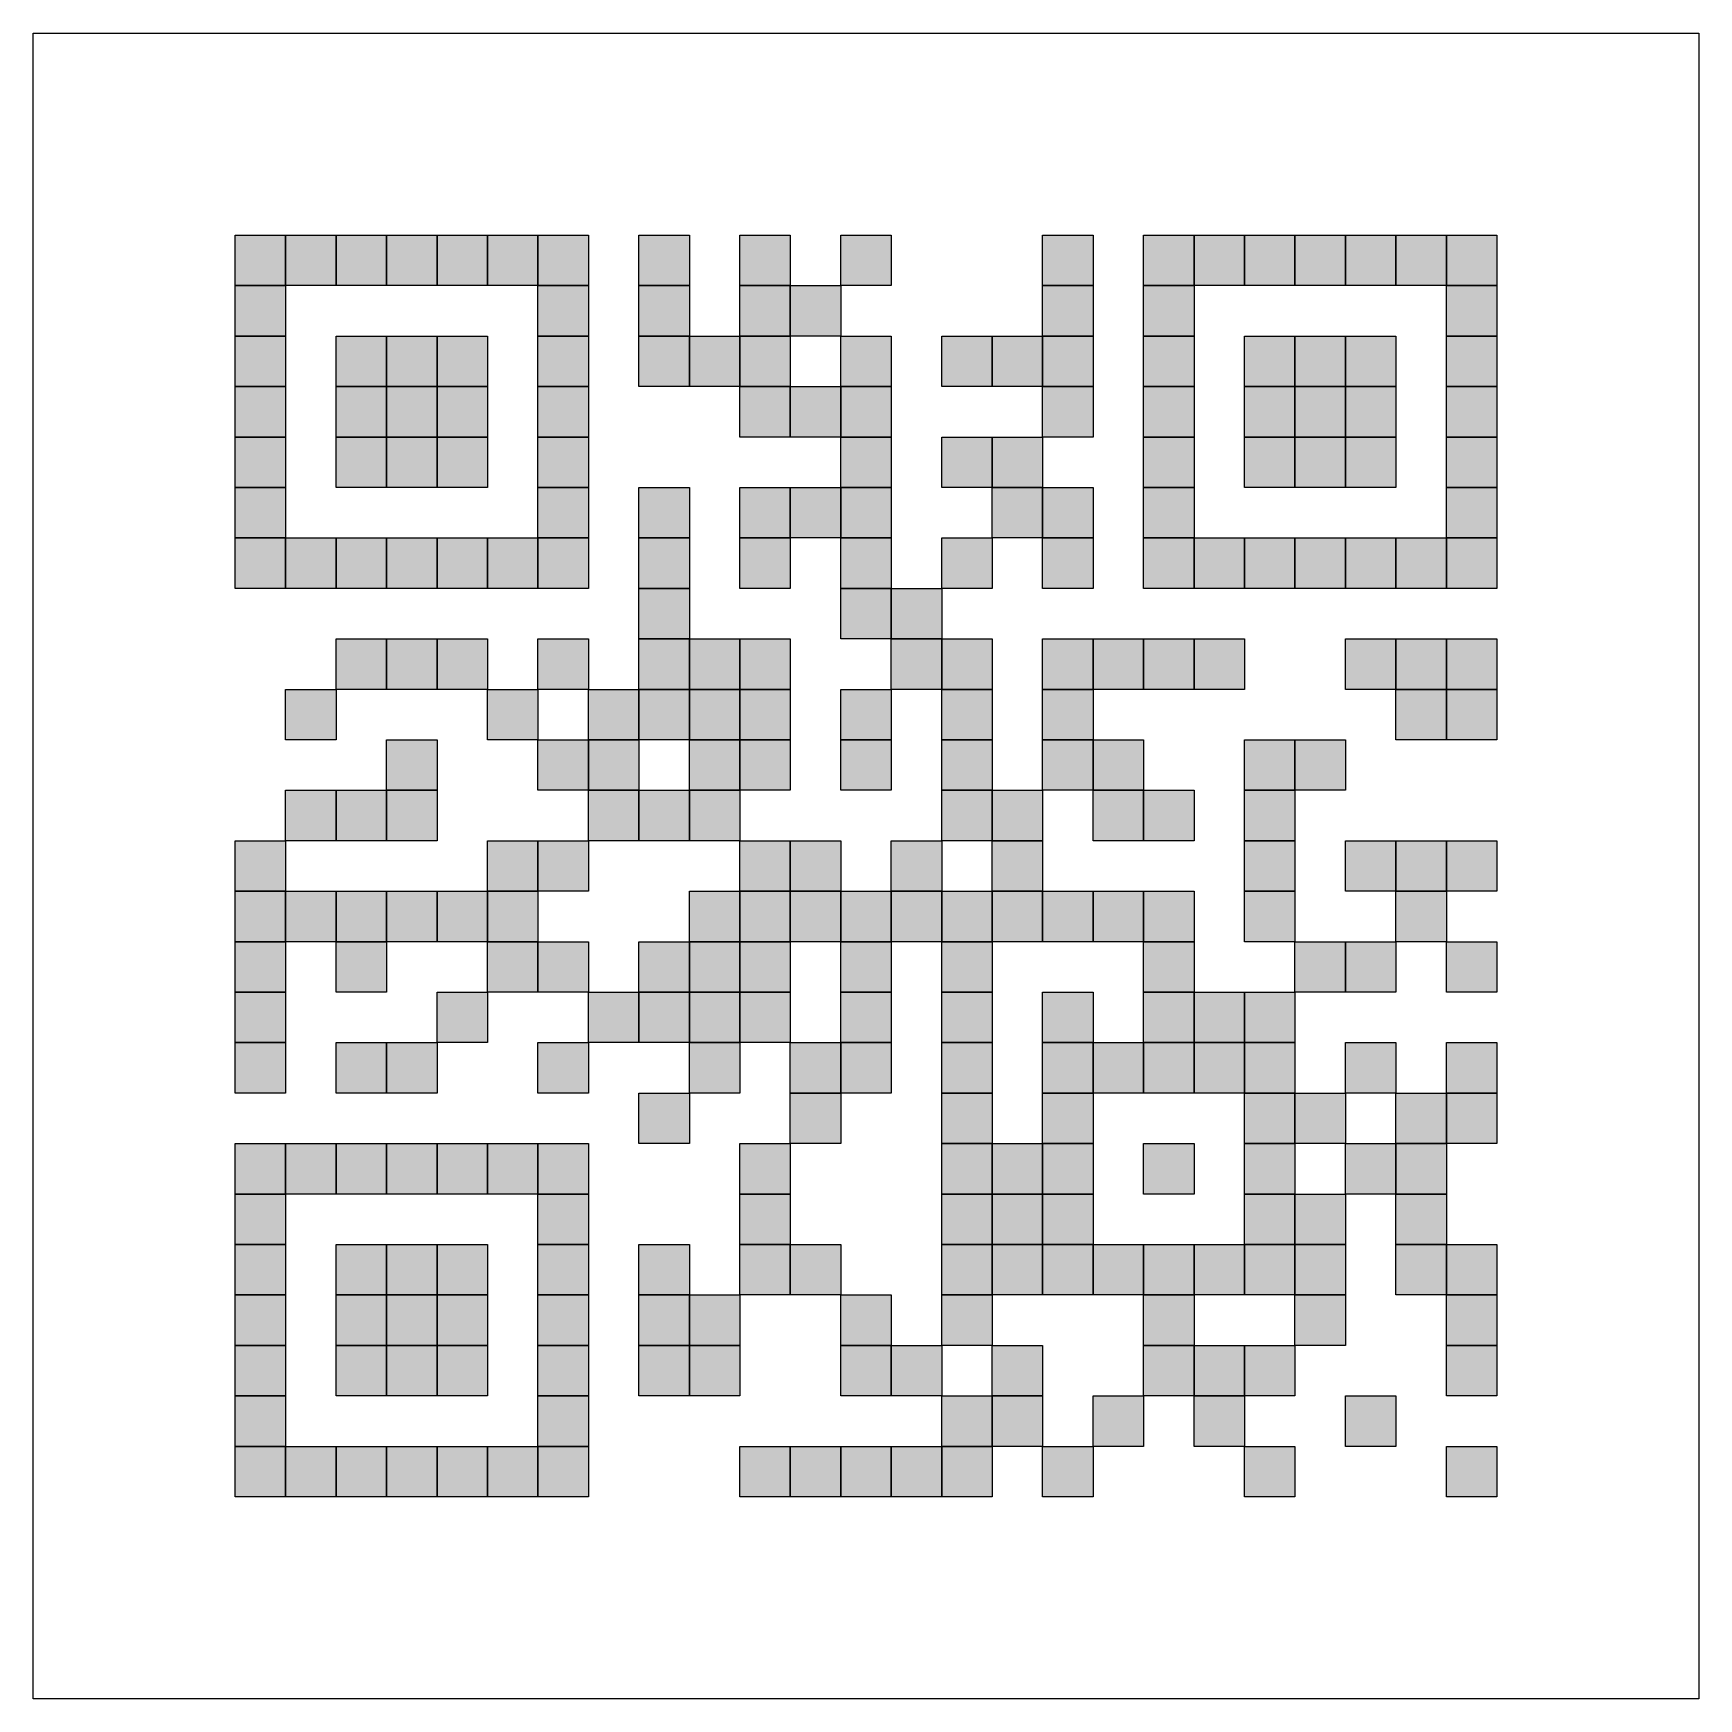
# Model space of a CAD drawing. Extents: x 0 to 26, y 489.7 to 515.7.
import ezdxf

# ---------------------------------------------------------------- set-up
doc = ezdxf.new("R2010")
doc.units = 0
doc.layers.get('0').update_dxf_attribs({"linetype": 'CONTINUOUS'})

msp = doc.modelspace()

# ---------------------------------------------------------------- hatches: boundary and pattern name
at = {"linetype": 'Continuous'}
h = msp.add_hatch(color=256, dxfattribs=at)
h.dxf.hatch_style = 1
h.paths.add_polyline_path([(22.060607, 493.639683), (22.848486, 493.639683), (22.848486, 492.851804), (22.060607, 492.851804)])
h.paths.add_polyline_path([(18.909092, 493.639683), (19.696971, 493.639683), (19.696971, 492.851804), (18.909092, 492.851804)])
h.paths.add_polyline_path([(15.757576, 493.639683), (16.545455, 493.639683), (16.545455, 492.851804), (15.757576, 492.851804)])
h.paths.add_polyline_path([(14.181819, 493.639683), (14.969698, 493.639683), (14.969698, 492.851804), (14.181819, 492.851804)])
h.paths.add_polyline_path([(13.39394, 493.639683), (14.181819, 493.639683), (14.181819, 492.851804), (13.39394, 492.851804)])
h.paths.add_polyline_path([(12.606061, 493.639683), (13.39394, 493.639683), (13.39394, 492.851804), (12.606061, 492.851804)])
h.paths.add_polyline_path([(11.818182, 493.639683), (12.606061, 493.639683), (12.606061, 492.851804), (11.818182, 492.851804)])
h.paths.add_polyline_path([(11.030304, 493.639683), (11.818182, 493.639683), (11.818182, 492.851804), (11.030304, 492.851804)])
h.paths.add_polyline_path([(7.878788, 493.639683), (8.666667, 493.639683), (8.666667, 492.851804), (7.878788, 492.851804)])
h.paths.add_polyline_path([(7.090909, 493.639683), (7.878788, 493.639683), (7.878788, 492.851804), (7.090909, 492.851804)])
h.paths.add_polyline_path([(6.303031, 493.639683), (7.090909, 493.639683), (7.090909, 492.851804), (6.303031, 492.851804)])
h.paths.add_polyline_path([(5.515152, 493.639683), (6.303031, 493.639683), (6.303031, 492.851804), (5.515152, 492.851804)])
h.paths.add_polyline_path([(4.727273, 493.639683), (5.515152, 493.639683), (5.515152, 492.851804), (4.727273, 492.851804)])
h.paths.add_polyline_path([(3.939394, 493.639683), (4.727273, 493.639683), (4.727273, 492.851804), (3.939394, 492.851804)])
h.paths.add_polyline_path([(3.151515, 493.639683), (3.939394, 493.639683), (3.939394, 492.851804), (3.151515, 492.851804)])
h.paths.add_polyline_path([(20.484849, 494.427562), (21.272728, 494.427562), (21.272728, 493.639683), (20.484849, 493.639683)])
h.paths.add_polyline_path([(18.121213, 494.427562), (18.909092, 494.427562), (18.909092, 493.639683), (18.121213, 493.639683)])
h.paths.add_polyline_path([(16.545455, 494.427562), (17.333334, 494.427562), (17.333334, 493.639683), (16.545455, 493.639683)])
h.paths.add_polyline_path([(14.969698, 494.427562), (15.757576, 494.427562), (15.757576, 493.639683), (14.969698, 493.639683)])
h.paths.add_polyline_path([(14.181819, 494.427562), (14.969698, 494.427562), (14.969698, 493.639683), (14.181819, 493.639683)])
h.paths.add_polyline_path([(7.878788, 494.427562), (8.666667, 494.427562), (8.666667, 493.639683), (7.878788, 493.639683)])
h.paths.add_polyline_path([(3.151515, 494.427562), (3.939394, 494.427562), (3.939394, 493.639683), (3.151515, 493.639683)])
h.paths.add_polyline_path([(22.060607, 495.215441), (22.848486, 495.215441), (22.848486, 494.427562), (22.060607, 494.427562)])
h.paths.add_polyline_path([(18.909092, 495.215441), (19.696971, 495.215441), (19.696971, 494.427562), (18.909092, 494.427562)])
h.paths.add_polyline_path([(18.121213, 495.215441), (18.909092, 495.215441), (18.909092, 494.427562), (18.121213, 494.427562)])
h.paths.add_polyline_path([(17.333334, 495.215441), (18.121213, 495.215441), (18.121213, 494.427562), (17.333334, 494.427562)])
h.paths.add_polyline_path([(14.969698, 495.215441), (15.757576, 495.215441), (15.757576, 494.427562), (14.969698, 494.427562)])
h.paths.add_polyline_path([(13.39394, 495.215441), (14.181819, 495.215441), (14.181819, 494.427562), (13.39394, 494.427562)])
h.paths.add_polyline_path([(12.606061, 495.215441), (13.39394, 495.215441), (13.39394, 494.427562), (12.606061, 494.427562)])
h.paths.add_polyline_path([(10.242425, 495.215441), (11.030304, 495.215441), (11.030304, 494.427562), (10.242425, 494.427562)])
h.paths.add_polyline_path([(9.454546, 495.215441), (10.242425, 495.215441), (10.242425, 494.427562), (9.454546, 494.427562)])
h.paths.add_polyline_path([(7.878788, 495.215441), (8.666667, 495.215441), (8.666667, 494.427562), (7.878788, 494.427562)])
h.paths.add_polyline_path([(6.303031, 495.215441), (7.090909, 495.215441), (7.090909, 494.427562), (6.303031, 494.427562)])
h.paths.add_polyline_path([(5.515152, 495.215441), (6.303031, 495.215441), (6.303031, 494.427562), (5.515152, 494.427562)])
h.paths.add_polyline_path([(4.727273, 495.215441), (5.515152, 495.215441), (5.515152, 494.427562), (4.727273, 494.427562)])
h.paths.add_polyline_path([(3.151515, 495.215441), (3.939394, 495.215441), (3.939394, 494.427562), (3.151515, 494.427562)])
h.paths.add_polyline_path([(22.060607, 496.00332), (22.848486, 496.00332), (22.848486, 495.215441), (22.060607, 495.215441)])
h.paths.add_polyline_path([(19.696971, 496.00332), (20.484849, 496.00332), (20.484849, 495.215441), (19.696971, 495.215441)])
h.paths.add_polyline_path([(17.333334, 496.00332), (18.121213, 496.00332), (18.121213, 495.215441), (17.333334, 495.215441)])
h.paths.add_polyline_path([(14.181819, 496.00332), (14.969698, 496.00332), (14.969698, 495.215441), (14.181819, 495.215441)])
h.paths.add_polyline_path([(12.606061, 496.00332), (13.39394, 496.00332), (13.39394, 495.215441), (12.606061, 495.215441)])
h.paths.add_polyline_path([(10.242425, 496.00332), (11.030304, 496.00332), (11.030304, 495.215441), (10.242425, 495.215441)])
h.paths.add_polyline_path([(9.454546, 496.00332), (10.242425, 496.00332), (10.242425, 495.215441), (9.454546, 495.215441)])
h.paths.add_polyline_path([(7.878788, 496.00332), (8.666667, 496.00332), (8.666667, 495.215441), (7.878788, 495.215441)])
h.paths.add_polyline_path([(6.303031, 496.00332), (7.090909, 496.00332), (7.090909, 495.215441), (6.303031, 495.215441)])
h.paths.add_polyline_path([(5.515152, 496.00332), (6.303031, 496.00332), (6.303031, 495.215441), (5.515152, 495.215441)])
h.paths.add_polyline_path([(4.727273, 496.00332), (5.515152, 496.00332), (5.515152, 495.215441), (4.727273, 495.215441)])
h.paths.add_polyline_path([(3.151515, 496.00332), (3.939394, 496.00332), (3.939394, 495.215441), (3.151515, 495.215441)])
h.paths.add_polyline_path([(22.060607, 496.791199), (22.848486, 496.791199), (22.848486, 496.00332), (22.060607, 496.00332)])
h.paths.add_polyline_path([(21.272728, 496.791199), (22.060607, 496.791199), (22.060607, 496.00332), (21.272728, 496.00332)])
h.paths.add_polyline_path([(19.696971, 496.791199), (20.484849, 496.791199), (20.484849, 496.00332), (19.696971, 496.00332)])
h.paths.add_polyline_path([(18.909092, 496.791199), (19.696971, 496.791199), (19.696971, 496.00332), (18.909092, 496.00332)])
h.paths.add_polyline_path([(18.121213, 496.791199), (18.909092, 496.791199), (18.909092, 496.00332), (18.121213, 496.00332)])
h.paths.add_polyline_path([(17.333334, 496.791199), (18.121213, 496.791199), (18.121213, 496.00332), (17.333334, 496.00332)])
h.paths.add_polyline_path([(16.545455, 496.791199), (17.333334, 496.791199), (17.333334, 496.00332), (16.545455, 496.00332)])
h.paths.add_polyline_path([(15.757576, 496.791199), (16.545455, 496.791199), (16.545455, 496.00332), (15.757576, 496.00332)])
h.paths.add_polyline_path([(14.969698, 496.791199), (15.757576, 496.791199), (15.757576, 496.00332), (14.969698, 496.00332)])
h.paths.add_polyline_path([(14.181819, 496.791199), (14.969698, 496.791199), (14.969698, 496.00332), (14.181819, 496.00332)])
h.paths.add_polyline_path([(11.818182, 496.791199), (12.606061, 496.791199), (12.606061, 496.00332), (11.818182, 496.00332)])
h.paths.add_polyline_path([(11.030304, 496.791199), (11.818182, 496.791199), (11.818182, 496.00332), (11.030304, 496.00332)])
h.paths.add_polyline_path([(9.454546, 496.791199), (10.242425, 496.791199), (10.242425, 496.00332), (9.454546, 496.00332)])
h.paths.add_polyline_path([(7.878788, 496.791199), (8.666667, 496.791199), (8.666667, 496.00332), (7.878788, 496.00332)])
h.paths.add_polyline_path([(6.303031, 496.791199), (7.090909, 496.791199), (7.090909, 496.00332), (6.303031, 496.00332)])
h.paths.add_polyline_path([(5.515152, 496.791199), (6.303031, 496.791199), (6.303031, 496.00332), (5.515152, 496.00332)])
h.paths.add_polyline_path([(4.727273, 496.791199), (5.515152, 496.791199), (5.515152, 496.00332), (4.727273, 496.00332)])
h.paths.add_polyline_path([(3.151515, 496.791199), (3.939394, 496.791199), (3.939394, 496.00332), (3.151515, 496.00332)])
h.paths.add_polyline_path([(21.272728, 497.579077), (22.060607, 497.579077), (22.060607, 496.791199), (21.272728, 496.791199)])
h.paths.add_polyline_path([(19.696971, 497.579077), (20.484849, 497.579077), (20.484849, 496.791199), (19.696971, 496.791199)])
h.paths.add_polyline_path([(18.909092, 497.579077), (19.696971, 497.579077), (19.696971, 496.791199), (18.909092, 496.791199)])
h.paths.add_polyline_path([(15.757576, 497.579077), (16.545455, 497.579077), (16.545455, 496.791199), (15.757576, 496.791199)])
h.paths.add_polyline_path([(14.969698, 497.579077), (15.757576, 497.579077), (15.757576, 496.791199), (14.969698, 496.791199)])
h.paths.add_polyline_path([(14.181819, 497.579077), (14.969698, 497.579077), (14.969698, 496.791199), (14.181819, 496.791199)])
h.paths.add_polyline_path([(11.030304, 497.579077), (11.818182, 497.579077), (11.818182, 496.791199), (11.030304, 496.791199)])
h.paths.add_polyline_path([(7.878788, 497.579077), (8.666667, 497.579077), (8.666667, 496.791199), (7.878788, 496.791199)])
h.paths.add_polyline_path([(3.151515, 497.579077), (3.939394, 497.579077), (3.939394, 496.791199), (3.151515, 496.791199)])
h.paths.add_polyline_path([(21.272728, 498.366956), (22.060607, 498.366956), (22.060607, 497.579077), (21.272728, 497.579077)])
h.paths.add_polyline_path([(20.484849, 498.366956), (21.272728, 498.366956), (21.272728, 497.579077), (20.484849, 497.579077)])
h.paths.add_polyline_path([(18.909092, 498.366956), (19.696971, 498.366956), (19.696971, 497.579077), (18.909092, 497.579077)])
h.paths.add_polyline_path([(17.333334, 498.366956), (18.121213, 498.366956), (18.121213, 497.579077), (17.333334, 497.579077)])
h.paths.add_polyline_path([(15.757576, 498.366956), (16.545455, 498.366956), (16.545455, 497.579077), (15.757576, 497.579077)])
h.paths.add_polyline_path([(14.969698, 498.366956), (15.757576, 498.366956), (15.757576, 497.579077), (14.969698, 497.579077)])
h.paths.add_polyline_path([(14.181819, 498.366956), (14.969698, 498.366956), (14.969698, 497.579077), (14.181819, 497.579077)])
h.paths.add_polyline_path([(11.030304, 498.366956), (11.818182, 498.366956), (11.818182, 497.579077), (11.030304, 497.579077)])
h.paths.add_polyline_path([(7.878788, 498.366956), (8.666667, 498.366956), (8.666667, 497.579077), (7.878788, 497.579077)])
h.paths.add_polyline_path([(7.090909, 498.366956), (7.878788, 498.366956), (7.878788, 497.579077), (7.090909, 497.579077)])
h.paths.add_polyline_path([(6.303031, 498.366956), (7.090909, 498.366956), (7.090909, 497.579077), (6.303031, 497.579077)])
h.paths.add_polyline_path([(5.515152, 498.366956), (6.303031, 498.366956), (6.303031, 497.579077), (5.515152, 497.579077)])
h.paths.add_polyline_path([(4.727273, 498.366956), (5.515152, 498.366956), (5.515152, 497.579077), (4.727273, 497.579077)])
h.paths.add_polyline_path([(3.939394, 498.366956), (4.727273, 498.366956), (4.727273, 497.579077), (3.939394, 497.579077)])
h.paths.add_polyline_path([(3.151515, 498.366956), (3.939394, 498.366956), (3.939394, 497.579077), (3.151515, 497.579077)])
h.paths.add_polyline_path([(22.060607, 499.154835), (22.848486, 499.154835), (22.848486, 498.366956), (22.060607, 498.366956)])
h.paths.add_polyline_path([(21.272728, 499.154835), (22.060607, 499.154835), (22.060607, 498.366956), (21.272728, 498.366956)])
h.paths.add_polyline_path([(19.696971, 499.154835), (20.484849, 499.154835), (20.484849, 498.366956), (19.696971, 498.366956)])
h.paths.add_polyline_path([(18.909092, 499.154835), (19.696971, 499.154835), (19.696971, 498.366956), (18.909092, 498.366956)])
h.paths.add_polyline_path([(15.757576, 499.154835), (16.545455, 499.154835), (16.545455, 498.366956), (15.757576, 498.366956)])
h.paths.add_polyline_path([(14.181819, 499.154835), (14.969698, 499.154835), (14.969698, 498.366956), (14.181819, 498.366956)])
h.paths.add_polyline_path([(11.818182, 499.154835), (12.606061, 499.154835), (12.606061, 498.366956), (11.818182, 498.366956)])
h.paths.add_polyline_path([(9.454546, 499.154835), (10.242425, 499.154835), (10.242425, 498.366956), (9.454546, 498.366956)])
h.paths.add_polyline_path([(22.060607, 499.942714), (22.848486, 499.942714), (22.848486, 499.154835), (22.060607, 499.154835)])
h.paths.add_polyline_path([(20.484849, 499.942714), (21.272728, 499.942714), (21.272728, 499.154835), (20.484849, 499.154835)])
h.paths.add_polyline_path([(18.909092, 499.942714), (19.696971, 499.942714), (19.696971, 499.154835), (18.909092, 499.154835)])
h.paths.add_polyline_path([(18.121213, 499.942714), (18.909092, 499.942714), (18.909092, 499.154835), (18.121213, 499.154835)])
h.paths.add_polyline_path([(17.333334, 499.942714), (18.121213, 499.942714), (18.121213, 499.154835), (17.333334, 499.154835)])
h.paths.add_polyline_path([(16.545455, 499.942714), (17.333334, 499.942714), (17.333334, 499.154835), (16.545455, 499.154835)])
h.paths.add_polyline_path([(15.757576, 499.942714), (16.545455, 499.942714), (16.545455, 499.154835), (15.757576, 499.154835)])
h.paths.add_polyline_path([(14.181819, 499.942714), (14.969698, 499.942714), (14.969698, 499.154835), (14.181819, 499.154835)])
h.paths.add_polyline_path([(12.606061, 499.942714), (13.39394, 499.942714), (13.39394, 499.154835), (12.606061, 499.154835)])
h.paths.add_polyline_path([(11.818182, 499.942714), (12.606061, 499.942714), (12.606061, 499.154835), (11.818182, 499.154835)])
h.paths.add_polyline_path([(10.242425, 499.942714), (11.030304, 499.942714), (11.030304, 499.154835), (10.242425, 499.154835)])
h.paths.add_polyline_path([(7.878788, 499.942714), (8.666667, 499.942714), (8.666667, 499.154835), (7.878788, 499.154835)])
h.paths.add_polyline_path([(5.515152, 499.942714), (6.303031, 499.942714), (6.303031, 499.154835), (5.515152, 499.154835)])
h.paths.add_polyline_path([(4.727273, 499.942714), (5.515152, 499.942714), (5.515152, 499.154835), (4.727273, 499.154835)])
h.paths.add_polyline_path([(3.151515, 499.942714), (3.939394, 499.942714), (3.939394, 499.154835), (3.151515, 499.154835)])
h.paths.add_polyline_path([(18.909092, 500.730593), (19.696971, 500.730593), (19.696971, 499.942714), (18.909092, 499.942714)])
h.paths.add_polyline_path([(18.121213, 500.730593), (18.909092, 500.730593), (18.909092, 499.942714), (18.121213, 499.942714)])
h.paths.add_polyline_path([(17.333334, 500.730593), (18.121213, 500.730593), (18.121213, 499.942714), (17.333334, 499.942714)])
h.paths.add_polyline_path([(15.757576, 500.730593), (16.545455, 500.730593), (16.545455, 499.942714), (15.757576, 499.942714)])
h.paths.add_polyline_path([(14.181819, 500.730593), (14.969698, 500.730593), (14.969698, 499.942714), (14.181819, 499.942714)])
h.paths.add_polyline_path([(12.606061, 500.730593), (13.39394, 500.730593), (13.39394, 499.942714), (12.606061, 499.942714)])
h.paths.add_polyline_path([(11.030304, 500.730593), (11.818182, 500.730593), (11.818182, 499.942714), (11.030304, 499.942714)])
h.paths.add_polyline_path([(10.242425, 500.730593), (11.030304, 500.730593), (11.030304, 499.942714), (10.242425, 499.942714)])
h.paths.add_polyline_path([(9.454546, 500.730593), (10.242425, 500.730593), (10.242425, 499.942714), (9.454546, 499.942714)])
h.paths.add_polyline_path([(8.666667, 500.730593), (9.454546, 500.730593), (9.454546, 499.942714), (8.666667, 499.942714)])
h.paths.add_polyline_path([(6.303031, 500.730593), (7.090909, 500.730593), (7.090909, 499.942714), (6.303031, 499.942714)])
h.paths.add_polyline_path([(3.151515, 500.730593), (3.939394, 500.730593), (3.939394, 499.942714), (3.151515, 499.942714)])
h.paths.add_polyline_path([(22.060607, 501.518472), (22.848486, 501.518472), (22.848486, 500.730593), (22.060607, 500.730593)])
h.paths.add_polyline_path([(20.484849, 501.518472), (21.272728, 501.518472), (21.272728, 500.730593), (20.484849, 500.730593)])
h.paths.add_polyline_path([(19.696971, 501.518472), (20.484849, 501.518472), (20.484849, 500.730593), (19.696971, 500.730593)])
h.paths.add_polyline_path([(17.333334, 501.518472), (18.121213, 501.518472), (18.121213, 500.730593), (17.333334, 500.730593)])
h.paths.add_polyline_path([(14.181819, 501.518472), (14.969698, 501.518472), (14.969698, 500.730593), (14.181819, 500.730593)])
h.paths.add_polyline_path([(12.606061, 501.518472), (13.39394, 501.518472), (13.39394, 500.730593), (12.606061, 500.730593)])
h.paths.add_polyline_path([(11.030304, 501.518472), (11.818182, 501.518472), (11.818182, 500.730593), (11.030304, 500.730593)])
h.paths.add_polyline_path([(10.242425, 501.518472), (11.030304, 501.518472), (11.030304, 500.730593), (10.242425, 500.730593)])
h.paths.add_polyline_path([(9.454546, 501.518472), (10.242425, 501.518472), (10.242425, 500.730593), (9.454546, 500.730593)])
h.paths.add_polyline_path([(7.878788, 501.518472), (8.666667, 501.518472), (8.666667, 500.730593), (7.878788, 500.730593)])
h.paths.add_polyline_path([(7.090909, 501.518472), (7.878788, 501.518472), (7.878788, 500.730593), (7.090909, 500.730593)])
h.paths.add_polyline_path([(4.727273, 501.518472), (5.515152, 501.518472), (5.515152, 500.730593), (4.727273, 500.730593)])
h.paths.add_polyline_path([(3.151515, 501.518472), (3.939394, 501.518472), (3.939394, 500.730593), (3.151515, 500.730593)])
h.paths.add_polyline_path([(21.272728, 502.30635), (22.060607, 502.30635), (22.060607, 501.518472), (21.272728, 501.518472)])
h.paths.add_polyline_path([(18.909092, 502.30635), (19.696971, 502.30635), (19.696971, 501.518472), (18.909092, 501.518472)])
h.paths.add_polyline_path([(17.333334, 502.30635), (18.121213, 502.30635), (18.121213, 501.518472), (17.333334, 501.518472)])
h.paths.add_polyline_path([(16.545455, 502.30635), (17.333334, 502.30635), (17.333334, 501.518472), (16.545455, 501.518472)])
h.paths.add_polyline_path([(15.757576, 502.30635), (16.545455, 502.30635), (16.545455, 501.518472), (15.757576, 501.518472)])
h.paths.add_polyline_path([(14.969698, 502.30635), (15.757576, 502.30635), (15.757576, 501.518472), (14.969698, 501.518472)])
h.paths.add_polyline_path([(14.181819, 502.30635), (14.969698, 502.30635), (14.969698, 501.518472), (14.181819, 501.518472)])
h.paths.add_polyline_path([(13.39394, 502.30635), (14.181819, 502.30635), (14.181819, 501.518472), (13.39394, 501.518472)])
h.paths.add_polyline_path([(12.606061, 502.30635), (13.39394, 502.30635), (13.39394, 501.518472), (12.606061, 501.518472)])
h.paths.add_polyline_path([(11.818182, 502.30635), (12.606061, 502.30635), (12.606061, 501.518472), (11.818182, 501.518472)])
h.paths.add_polyline_path([(11.030304, 502.30635), (11.818182, 502.30635), (11.818182, 501.518472), (11.030304, 501.518472)])
h.paths.add_polyline_path([(10.242425, 502.30635), (11.030304, 502.30635), (11.030304, 501.518472), (10.242425, 501.518472)])
h.paths.add_polyline_path([(7.090909, 502.30635), (7.878788, 502.30635), (7.878788, 501.518472), (7.090909, 501.518472)])
h.paths.add_polyline_path([(6.303031, 502.30635), (7.090909, 502.30635), (7.090909, 501.518472), (6.303031, 501.518472)])
h.paths.add_polyline_path([(5.515152, 502.30635), (6.303031, 502.30635), (6.303031, 501.518472), (5.515152, 501.518472)])
h.paths.add_polyline_path([(4.727273, 502.30635), (5.515152, 502.30635), (5.515152, 501.518472), (4.727273, 501.518472)])
h.paths.add_polyline_path([(3.939394, 502.30635), (4.727273, 502.30635), (4.727273, 501.518472), (3.939394, 501.518472)])
h.paths.add_polyline_path([(3.151515, 502.30635), (3.939394, 502.30635), (3.939394, 501.518472), (3.151515, 501.518472)])
h.paths.add_polyline_path([(22.060607, 503.094229), (22.848486, 503.094229), (22.848486, 502.30635), (22.060607, 502.30635)])
h.paths.add_polyline_path([(21.272728, 503.094229), (22.060607, 503.094229), (22.060607, 502.30635), (21.272728, 502.30635)])
h.paths.add_polyline_path([(20.484849, 503.094229), (21.272728, 503.094229), (21.272728, 502.30635), (20.484849, 502.30635)])
h.paths.add_polyline_path([(18.909092, 503.094229), (19.696971, 503.094229), (19.696971, 502.30635), (18.909092, 502.30635)])
h.paths.add_polyline_path([(14.969698, 503.094229), (15.757576, 503.094229), (15.757576, 502.30635), (14.969698, 502.30635)])
h.paths.add_polyline_path([(13.39394, 503.094229), (14.181819, 503.094229), (14.181819, 502.30635), (13.39394, 502.30635)])
h.paths.add_polyline_path([(11.818182, 503.094229), (12.606061, 503.094229), (12.606061, 502.30635), (11.818182, 502.30635)])
h.paths.add_polyline_path([(11.030304, 503.094229), (11.818182, 503.094229), (11.818182, 502.30635), (11.030304, 502.30635)])
h.paths.add_polyline_path([(7.878788, 503.094229), (8.666667, 503.094229), (8.666667, 502.30635), (7.878788, 502.30635)])
h.paths.add_polyline_path([(7.090909, 503.094229), (7.878788, 503.094229), (7.878788, 502.30635), (7.090909, 502.30635)])
h.paths.add_polyline_path([(3.151515, 503.094229), (3.939394, 503.094229), (3.939394, 502.30635), (3.151515, 502.30635)])
h.paths.add_polyline_path([(18.909092, 503.882108), (19.696971, 503.882108), (19.696971, 503.094229), (18.909092, 503.094229)])
h.paths.add_polyline_path([(17.333334, 503.882108), (18.121213, 503.882108), (18.121213, 503.094229), (17.333334, 503.094229)])
h.paths.add_polyline_path([(16.545455, 503.882108), (17.333334, 503.882108), (17.333334, 503.094229), (16.545455, 503.094229)])
h.paths.add_polyline_path([(14.969698, 503.882108), (15.757576, 503.882108), (15.757576, 503.094229), (14.969698, 503.094229)])
h.paths.add_polyline_path([(14.181819, 503.882108), (14.969698, 503.882108), (14.969698, 503.094229), (14.181819, 503.094229)])
h.paths.add_polyline_path([(10.242425, 503.882108), (11.030304, 503.882108), (11.030304, 503.094229), (10.242425, 503.094229)])
h.paths.add_polyline_path([(9.454546, 503.882108), (10.242425, 503.882108), (10.242425, 503.094229), (9.454546, 503.094229)])
h.paths.add_polyline_path([(8.666667, 503.882108), (9.454546, 503.882108), (9.454546, 503.094229), (8.666667, 503.094229)])
h.paths.add_polyline_path([(5.515152, 503.882108), (6.303031, 503.882108), (6.303031, 503.094229), (5.515152, 503.094229)])
h.paths.add_polyline_path([(4.727273, 503.882108), (5.515152, 503.882108), (5.515152, 503.094229), (4.727273, 503.094229)])
h.paths.add_polyline_path([(3.939394, 503.882108), (4.727273, 503.882108), (4.727273, 503.094229), (3.939394, 503.094229)])
h.paths.add_polyline_path([(19.696971, 504.669987), (20.484849, 504.669987), (20.484849, 503.882108), (19.696971, 503.882108)])
h.paths.add_polyline_path([(18.909092, 504.669987), (19.696971, 504.669987), (19.696971, 503.882108), (18.909092, 503.882108)])
h.paths.add_polyline_path([(16.545455, 504.669987), (17.333334, 504.669987), (17.333334, 503.882108), (16.545455, 503.882108)])
h.paths.add_polyline_path([(15.757576, 504.669987), (16.545455, 504.669987), (16.545455, 503.882108), (15.757576, 503.882108)])
h.paths.add_polyline_path([(14.181819, 504.669987), (14.969698, 504.669987), (14.969698, 503.882108), (14.181819, 503.882108)])
h.paths.add_polyline_path([(12.606061, 504.669987), (13.39394, 504.669987), (13.39394, 503.882108), (12.606061, 503.882108)])
h.paths.add_polyline_path([(11.030304, 504.669987), (11.818182, 504.669987), (11.818182, 503.882108), (11.030304, 503.882108)])
h.paths.add_polyline_path([(10.242425, 504.669987), (11.030304, 504.669987), (11.030304, 503.882108), (10.242425, 503.882108)])
h.paths.add_polyline_path([(8.666667, 504.669987), (9.454546, 504.669987), (9.454546, 503.882108), (8.666667, 503.882108)])
h.paths.add_polyline_path([(7.878788, 504.669987), (8.666667, 504.669987), (8.666667, 503.882108), (7.878788, 503.882108)])
h.paths.add_polyline_path([(5.515152, 504.669987), (6.303031, 504.669987), (6.303031, 503.882108), (5.515152, 503.882108)])
h.paths.add_polyline_path([(22.060607, 505.457866), (22.848486, 505.457866), (22.848486, 504.669987), (22.060607, 504.669987)])
h.paths.add_polyline_path([(21.272728, 505.457866), (22.060607, 505.457866), (22.060607, 504.669987), (21.272728, 504.669987)])
h.paths.add_polyline_path([(15.757576, 505.457866), (16.545455, 505.457866), (16.545455, 504.669987), (15.757576, 504.669987)])
h.paths.add_polyline_path([(14.181819, 505.457866), (14.969698, 505.457866), (14.969698, 504.669987), (14.181819, 504.669987)])
h.paths.add_polyline_path([(12.606061, 505.457866), (13.39394, 505.457866), (13.39394, 504.669987), (12.606061, 504.669987)])
h.paths.add_polyline_path([(11.030304, 505.457866), (11.818182, 505.457866), (11.818182, 504.669987), (11.030304, 504.669987)])
h.paths.add_polyline_path([(10.242425, 505.457866), (11.030304, 505.457866), (11.030304, 504.669987), (10.242425, 504.669987)])
h.paths.add_polyline_path([(9.454546, 505.457866), (10.242425, 505.457866), (10.242425, 504.669987), (9.454546, 504.669987)])
h.paths.add_polyline_path([(8.666667, 505.457866), (9.454546, 505.457866), (9.454546, 504.669987), (8.666667, 504.669987)])
h.paths.add_polyline_path([(7.090909, 505.457866), (7.878788, 505.457866), (7.878788, 504.669987), (7.090909, 504.669987)])
h.paths.add_polyline_path([(3.939394, 505.457866), (4.727273, 505.457866), (4.727273, 504.669987), (3.939394, 504.669987)])
h.paths.add_polyline_path([(22.060607, 506.245744), (22.848486, 506.245744), (22.848486, 505.457866), (22.060607, 505.457866)])
h.paths.add_polyline_path([(21.272728, 506.245744), (22.060607, 506.245744), (22.060607, 505.457866), (21.272728, 505.457866)])
h.paths.add_polyline_path([(20.484849, 506.245744), (21.272728, 506.245744), (21.272728, 505.457866), (20.484849, 505.457866)])
h.paths.add_polyline_path([(18.121213, 506.245744), (18.909092, 506.245744), (18.909092, 505.457866), (18.121213, 505.457866)])
h.paths.add_polyline_path([(17.333334, 506.245744), (18.121213, 506.245744), (18.121213, 505.457866), (17.333334, 505.457866)])
h.paths.add_polyline_path([(16.545455, 506.245744), (17.333334, 506.245744), (17.333334, 505.457866), (16.545455, 505.457866)])
h.paths.add_polyline_path([(15.757576, 506.245744), (16.545455, 506.245744), (16.545455, 505.457866), (15.757576, 505.457866)])
h.paths.add_polyline_path([(14.181819, 506.245744), (14.969698, 506.245744), (14.969698, 505.457866), (14.181819, 505.457866)])
h.paths.add_polyline_path([(13.39394, 506.245744), (14.181819, 506.245744), (14.181819, 505.457866), (13.39394, 505.457866)])
h.paths.add_polyline_path([(11.030304, 506.245744), (11.818182, 506.245744), (11.818182, 505.457866), (11.030304, 505.457866)])
h.paths.add_polyline_path([(10.242425, 506.245744), (11.030304, 506.245744), (11.030304, 505.457866), (10.242425, 505.457866)])
h.paths.add_polyline_path([(9.454546, 506.245744), (10.242425, 506.245744), (10.242425, 505.457866), (9.454546, 505.457866)])
h.paths.add_polyline_path([(7.878788, 506.245744), (8.666667, 506.245744), (8.666667, 505.457866), (7.878788, 505.457866)])
h.paths.add_polyline_path([(6.303031, 506.245744), (7.090909, 506.245744), (7.090909, 505.457866), (6.303031, 505.457866)])
h.paths.add_polyline_path([(5.515152, 506.245744), (6.303031, 506.245744), (6.303031, 505.457866), (5.515152, 505.457866)])
h.paths.add_polyline_path([(4.727273, 506.245744), (5.515152, 506.245744), (5.515152, 505.457866), (4.727273, 505.457866)])
h.paths.add_polyline_path([(13.39394, 507.033623), (14.181819, 507.033623), (14.181819, 506.245744), (13.39394, 506.245744)])
h.paths.add_polyline_path([(12.606061, 507.033623), (13.39394, 507.033623), (13.39394, 506.245744), (12.606061, 506.245744)])
h.paths.add_polyline_path([(9.454546, 507.033623), (10.242425, 507.033623), (10.242425, 506.245744), (9.454546, 506.245744)])
h.paths.add_polyline_path([(22.060607, 507.821502), (22.848486, 507.821502), (22.848486, 507.033623), (22.060607, 507.033623)])
h.paths.add_polyline_path([(21.272728, 507.821502), (22.060607, 507.821502), (22.060607, 507.033623), (21.272728, 507.033623)])
h.paths.add_polyline_path([(20.484849, 507.821502), (21.272728, 507.821502), (21.272728, 507.033623), (20.484849, 507.033623)])
h.paths.add_polyline_path([(19.696971, 507.821502), (20.484849, 507.821502), (20.484849, 507.033623), (19.696971, 507.033623)])
h.paths.add_polyline_path([(18.909092, 507.821502), (19.696971, 507.821502), (19.696971, 507.033623), (18.909092, 507.033623)])
h.paths.add_polyline_path([(18.121213, 507.821502), (18.909092, 507.821502), (18.909092, 507.033623), (18.121213, 507.033623)])
h.paths.add_polyline_path([(17.333334, 507.821502), (18.121213, 507.821502), (18.121213, 507.033623), (17.333334, 507.033623)])
h.paths.add_polyline_path([(15.757576, 507.821502), (16.545455, 507.821502), (16.545455, 507.033623), (15.757576, 507.033623)])
h.paths.add_polyline_path([(14.181819, 507.821502), (14.969698, 507.821502), (14.969698, 507.033623), (14.181819, 507.033623)])
h.paths.add_polyline_path([(12.606061, 507.821502), (13.39394, 507.821502), (13.39394, 507.033623), (12.606061, 507.033623)])
h.paths.add_polyline_path([(11.030304, 507.821502), (11.818182, 507.821502), (11.818182, 507.033623), (11.030304, 507.033623)])
h.paths.add_polyline_path([(9.454546, 507.821502), (10.242425, 507.821502), (10.242425, 507.033623), (9.454546, 507.033623)])
h.paths.add_polyline_path([(7.878788, 507.821502), (8.666667, 507.821502), (8.666667, 507.033623), (7.878788, 507.033623)])
h.paths.add_polyline_path([(7.090909, 507.821502), (7.878788, 507.821502), (7.878788, 507.033623), (7.090909, 507.033623)])
h.paths.add_polyline_path([(6.303031, 507.821502), (7.090909, 507.821502), (7.090909, 507.033623), (6.303031, 507.033623)])
h.paths.add_polyline_path([(5.515152, 507.821502), (6.303031, 507.821502), (6.303031, 507.033623), (5.515152, 507.033623)])
h.paths.add_polyline_path([(4.727273, 507.821502), (5.515152, 507.821502), (5.515152, 507.033623), (4.727273, 507.033623)])
h.paths.add_polyline_path([(3.939394, 507.821502), (4.727273, 507.821502), (4.727273, 507.033623), (3.939394, 507.033623)])
h.paths.add_polyline_path([(3.151515, 507.821502), (3.939394, 507.821502), (3.939394, 507.033623), (3.151515, 507.033623)])
h.paths.add_polyline_path([(22.060607, 508.609381), (22.848486, 508.609381), (22.848486, 507.821502), (22.060607, 507.821502)])
h.paths.add_polyline_path([(17.333334, 508.609381), (18.121213, 508.609381), (18.121213, 507.821502), (17.333334, 507.821502)])
h.paths.add_polyline_path([(15.757576, 508.609381), (16.545455, 508.609381), (16.545455, 507.821502), (15.757576, 507.821502)])
h.paths.add_polyline_path([(14.969698, 508.609381), (15.757576, 508.609381), (15.757576, 507.821502), (14.969698, 507.821502)])
h.paths.add_polyline_path([(12.606061, 508.609381), (13.39394, 508.609381), (13.39394, 507.821502), (12.606061, 507.821502)])
h.paths.add_polyline_path([(11.818182, 508.609381), (12.606061, 508.609381), (12.606061, 507.821502), (11.818182, 507.821502)])
h.paths.add_polyline_path([(11.030304, 508.609381), (11.818182, 508.609381), (11.818182, 507.821502), (11.030304, 507.821502)])
h.paths.add_polyline_path([(9.454546, 508.609381), (10.242425, 508.609381), (10.242425, 507.821502), (9.454546, 507.821502)])
h.paths.add_polyline_path([(7.878788, 508.609381), (8.666667, 508.609381), (8.666667, 507.821502), (7.878788, 507.821502)])
h.paths.add_polyline_path([(3.151515, 508.609381), (3.939394, 508.609381), (3.939394, 507.821502), (3.151515, 507.821502)])
h.paths.add_polyline_path([(22.060607, 509.39726), (22.848486, 509.39726), (22.848486, 508.609381), (22.060607, 508.609381)])
h.paths.add_polyline_path([(20.484849, 509.39726), (21.272728, 509.39726), (21.272728, 508.609381), (20.484849, 508.609381)])
h.paths.add_polyline_path([(19.696971, 509.39726), (20.484849, 509.39726), (20.484849, 508.609381), (19.696971, 508.609381)])
h.paths.add_polyline_path([(18.909092, 509.39726), (19.696971, 509.39726), (19.696971, 508.609381), (18.909092, 508.609381)])
h.paths.add_polyline_path([(17.333334, 509.39726), (18.121213, 509.39726), (18.121213, 508.609381), (17.333334, 508.609381)])
h.paths.add_polyline_path([(14.969698, 509.39726), (15.757576, 509.39726), (15.757576, 508.609381), (14.969698, 508.609381)])
h.paths.add_polyline_path([(14.181819, 509.39726), (14.969698, 509.39726), (14.969698, 508.609381), (14.181819, 508.609381)])
h.paths.add_polyline_path([(12.606061, 509.39726), (13.39394, 509.39726), (13.39394, 508.609381), (12.606061, 508.609381)])
h.paths.add_polyline_path([(7.878788, 509.39726), (8.666667, 509.39726), (8.666667, 508.609381), (7.878788, 508.609381)])
h.paths.add_polyline_path([(6.303031, 509.39726), (7.090909, 509.39726), (7.090909, 508.609381), (6.303031, 508.609381)])
h.paths.add_polyline_path([(5.515152, 509.39726), (6.303031, 509.39726), (6.303031, 508.609381), (5.515152, 508.609381)])
h.paths.add_polyline_path([(4.727273, 509.39726), (5.515152, 509.39726), (5.515152, 508.609381), (4.727273, 508.609381)])
h.paths.add_polyline_path([(3.151515, 509.39726), (3.939394, 509.39726), (3.939394, 508.609381), (3.151515, 508.609381)])
h.paths.add_polyline_path([(22.060607, 510.185139), (22.848486, 510.185139), (22.848486, 509.39726), (22.060607, 509.39726)])
h.paths.add_polyline_path([(20.484849, 510.185139), (21.272728, 510.185139), (21.272728, 509.39726), (20.484849, 509.39726)])
h.paths.add_polyline_path([(19.696971, 510.185139), (20.484849, 510.185139), (20.484849, 509.39726), (19.696971, 509.39726)])
h.paths.add_polyline_path([(18.909092, 510.185139), (19.696971, 510.185139), (19.696971, 509.39726), (18.909092, 509.39726)])
h.paths.add_polyline_path([(17.333334, 510.185139), (18.121213, 510.185139), (18.121213, 509.39726), (17.333334, 509.39726)])
h.paths.add_polyline_path([(15.757576, 510.185139), (16.545455, 510.185139), (16.545455, 509.39726), (15.757576, 509.39726)])
h.paths.add_polyline_path([(12.606061, 510.185139), (13.39394, 510.185139), (13.39394, 509.39726), (12.606061, 509.39726)])
h.paths.add_polyline_path([(11.818182, 510.185139), (12.606061, 510.185139), (12.606061, 509.39726), (11.818182, 509.39726)])
h.paths.add_polyline_path([(11.030304, 510.185139), (11.818182, 510.185139), (11.818182, 509.39726), (11.030304, 509.39726)])
h.paths.add_polyline_path([(7.878788, 510.185139), (8.666667, 510.185139), (8.666667, 509.39726), (7.878788, 509.39726)])
h.paths.add_polyline_path([(6.303031, 510.185139), (7.090909, 510.185139), (7.090909, 509.39726), (6.303031, 509.39726)])
h.paths.add_polyline_path([(5.515152, 510.185139), (6.303031, 510.185139), (6.303031, 509.39726), (5.515152, 509.39726)])
h.paths.add_polyline_path([(4.727273, 510.185139), (5.515152, 510.185139), (5.515152, 509.39726), (4.727273, 509.39726)])
h.paths.add_polyline_path([(3.151515, 510.185139), (3.939394, 510.185139), (3.939394, 509.39726), (3.151515, 509.39726)])
h.paths.add_polyline_path([(22.060607, 510.973017), (22.848486, 510.973017), (22.848486, 510.185139), (22.060607, 510.185139)])
h.paths.add_polyline_path([(20.484849, 510.973017), (21.272728, 510.973017), (21.272728, 510.185139), (20.484849, 510.185139)])
h.paths.add_polyline_path([(19.696971, 510.973017), (20.484849, 510.973017), (20.484849, 510.185139), (19.696971, 510.185139)])
h.paths.add_polyline_path([(18.909092, 510.973017), (19.696971, 510.973017), (19.696971, 510.185139), (18.909092, 510.185139)])
h.paths.add_polyline_path([(17.333334, 510.973017), (18.121213, 510.973017), (18.121213, 510.185139), (17.333334, 510.185139)])
h.paths.add_polyline_path([(15.757576, 510.973017), (16.545455, 510.973017), (16.545455, 510.185139), (15.757576, 510.185139)])
h.paths.add_polyline_path([(14.969698, 510.973017), (15.757576, 510.973017), (15.757576, 510.185139), (14.969698, 510.185139)])
h.paths.add_polyline_path([(14.181819, 510.973017), (14.969698, 510.973017), (14.969698, 510.185139), (14.181819, 510.185139)])
h.paths.add_polyline_path([(12.606061, 510.973017), (13.39394, 510.973017), (13.39394, 510.185139), (12.606061, 510.185139)])
h.paths.add_polyline_path([(11.030304, 510.973017), (11.818182, 510.973017), (11.818182, 510.185139), (11.030304, 510.185139)])
h.paths.add_polyline_path([(10.242425, 510.973017), (11.030304, 510.973017), (11.030304, 510.185139), (10.242425, 510.185139)])
h.paths.add_polyline_path([(9.454546, 510.973017), (10.242425, 510.973017), (10.242425, 510.185139), (9.454546, 510.185139)])
h.paths.add_polyline_path([(7.878788, 510.973017), (8.666667, 510.973017), (8.666667, 510.185139), (7.878788, 510.185139)])
h.paths.add_polyline_path([(6.303031, 510.973017), (7.090909, 510.973017), (7.090909, 510.185139), (6.303031, 510.185139)])
h.paths.add_polyline_path([(5.515152, 510.973017), (6.303031, 510.973017), (6.303031, 510.185139), (5.515152, 510.185139)])
h.paths.add_polyline_path([(4.727273, 510.973017), (5.515152, 510.973017), (5.515152, 510.185139), (4.727273, 510.185139)])
h.paths.add_polyline_path([(3.151515, 510.973017), (3.939394, 510.973017), (3.939394, 510.185139), (3.151515, 510.185139)])
h.paths.add_polyline_path([(22.060607, 511.760896), (22.848486, 511.760896), (22.848486, 510.973017), (22.060607, 510.973017)])
h.paths.add_polyline_path([(17.333334, 511.760896), (18.121213, 511.760896), (18.121213, 510.973017), (17.333334, 510.973017)])
h.paths.add_polyline_path([(15.757576, 511.760896), (16.545455, 511.760896), (16.545455, 510.973017), (15.757576, 510.973017)])
h.paths.add_polyline_path([(11.818182, 511.760896), (12.606061, 511.760896), (12.606061, 510.973017), (11.818182, 510.973017)])
h.paths.add_polyline_path([(11.030304, 511.760896), (11.818182, 511.760896), (11.818182, 510.973017), (11.030304, 510.973017)])
h.paths.add_polyline_path([(9.454546, 511.760896), (10.242425, 511.760896), (10.242425, 510.973017), (9.454546, 510.973017)])
h.paths.add_polyline_path([(7.878788, 511.760896), (8.666667, 511.760896), (8.666667, 510.973017), (7.878788, 510.973017)])
h.paths.add_polyline_path([(3.151515, 511.760896), (3.939394, 511.760896), (3.939394, 510.973017), (3.151515, 510.973017)])
h.paths.add_polyline_path([(22.060607, 512.548775), (22.848486, 512.548775), (22.848486, 511.760896), (22.060607, 511.760896)])
h.paths.add_polyline_path([(21.272728, 512.548775), (22.060607, 512.548775), (22.060607, 511.760896), (21.272728, 511.760896)])
h.paths.add_polyline_path([(20.484849, 512.548775), (21.272728, 512.548775), (21.272728, 511.760896), (20.484849, 511.760896)])
h.paths.add_polyline_path([(19.696971, 512.548775), (20.484849, 512.548775), (20.484849, 511.760896), (19.696971, 511.760896)])
h.paths.add_polyline_path([(18.909092, 512.548775), (19.696971, 512.548775), (19.696971, 511.760896), (18.909092, 511.760896)])
h.paths.add_polyline_path([(18.121213, 512.548775), (18.909092, 512.548775), (18.909092, 511.760896), (18.121213, 511.760896)])
h.paths.add_polyline_path([(17.333334, 512.548775), (18.121213, 512.548775), (18.121213, 511.760896), (17.333334, 511.760896)])
h.paths.add_polyline_path([(15.757576, 512.548775), (16.545455, 512.548775), (16.545455, 511.760896), (15.757576, 511.760896)])
h.paths.add_polyline_path([(12.606061, 512.548775), (13.39394, 512.548775), (13.39394, 511.760896), (12.606061, 511.760896)])
h.paths.add_polyline_path([(11.030304, 512.548775), (11.818182, 512.548775), (11.818182, 511.760896), (11.030304, 511.760896)])
h.paths.add_polyline_path([(9.454546, 512.548775), (10.242425, 512.548775), (10.242425, 511.760896), (9.454546, 511.760896)])
h.paths.add_polyline_path([(7.878788, 512.548775), (8.666667, 512.548775), (8.666667, 511.760896), (7.878788, 511.760896)])
h.paths.add_polyline_path([(7.090909, 512.548775), (7.878788, 512.548775), (7.878788, 511.760896), (7.090909, 511.760896)])
h.paths.add_polyline_path([(6.303031, 512.548775), (7.090909, 512.548775), (7.090909, 511.760896), (6.303031, 511.760896)])
h.paths.add_polyline_path([(5.515152, 512.548775), (6.303031, 512.548775), (6.303031, 511.760896), (5.515152, 511.760896)])
h.paths.add_polyline_path([(4.727273, 512.548775), (5.515152, 512.548775), (5.515152, 511.760896), (4.727273, 511.760896)])
h.paths.add_polyline_path([(3.939394, 512.548775), (4.727273, 512.548775), (4.727273, 511.760896), (3.939394, 511.760896)])
h.paths.add_polyline_path([(3.151515, 512.548775), (3.939394, 512.548775), (3.939394, 511.760896), (3.151515, 511.760896)])

# ---------------------------------------------------------------- linework, layer by layer
at = {"color": 7}
for points in [[(0, 515.70029), (26.000001, 515.70029), (26.000001, 489.700289), (0, 489.700289)], [(3.151515, 512.548775), (3.939394, 512.548775), (3.939394, 511.760896), (3.151515, 511.760896)], [(3.939394, 512.548775), (4.727273, 512.548775), (4.727273, 511.760896), (3.939394, 511.760896)], [(4.727273, 512.548775), (5.515152, 512.548775), (5.515152, 511.760896), (4.727273, 511.760896)], [(5.515152, 512.548775), (6.303031, 512.548775), (6.303031, 511.760896), (5.515152, 511.760896)], [(6.303031, 512.548775), (7.090909, 512.548775), (7.090909, 511.760896), (6.303031, 511.760896)], [(7.090909, 512.548775), (7.878788, 512.548775), (7.878788, 511.760896), (7.090909, 511.760896)], [(7.878788, 512.548775), (8.666667, 512.548775), (8.666667, 511.760896), (7.878788, 511.760896)], [(9.454546, 512.548775), (10.242425, 512.548775), (10.242425, 511.760896), (9.454546, 511.760896)], [(11.030304, 512.548775), (11.818182, 512.548775), (11.818182, 511.760896), (11.030304, 511.760896)], [(12.606061, 512.548775), (13.39394, 512.548775), (13.39394, 511.760896), (12.606061, 511.760896)], [(15.757576, 512.548775), (16.545455, 512.548775), (16.545455, 511.760896), (15.757576, 511.760896)], [(17.333334, 512.548775), (18.121213, 512.548775), (18.121213, 511.760896), (17.333334, 511.760896)], [(18.121213, 512.548775), (18.909092, 512.548775), (18.909092, 511.760896), (18.121213, 511.760896)], [(18.909092, 512.548775), (19.696971, 512.548775), (19.696971, 511.760896), (18.909092, 511.760896)], [(19.696971, 512.548775), (20.484849, 512.548775), (20.484849, 511.760896), (19.696971, 511.760896)], [(20.484849, 512.548775), (21.272728, 512.548775), (21.272728, 511.760896), (20.484849, 511.760896)], [(21.272728, 512.548775), (22.060607, 512.548775), (22.060607, 511.760896), (21.272728, 511.760896)], [(22.060607, 512.548775), (22.848486, 512.548775), (22.848486, 511.760896), (22.060607, 511.760896)], [(3.151515, 511.760896), (3.939394, 511.760896), (3.939394, 510.973017), (3.151515, 510.973017)], [(7.878788, 511.760896), (8.666667, 511.760896), (8.666667, 510.973017), (7.878788, 510.973017)], [(9.454546, 511.760896), (10.242425, 511.760896), (10.242425, 510.973017), (9.454546, 510.973017)], [(11.030304, 511.760896), (11.818182, 511.760896), (11.818182, 510.973017), (11.030304, 510.973017)], [(11.818182, 511.760896), (12.606061, 511.760896), (12.606061, 510.973017), (11.818182, 510.973017)], [(15.757576, 511.760896), (16.545455, 511.760896), (16.545455, 510.973017), (15.757576, 510.973017)], [(17.333334, 511.760896), (18.121213, 511.760896), (18.121213, 510.973017), (17.333334, 510.973017)], [(22.060607, 511.760896), (22.848486, 511.760896), (22.848486, 510.973017), (22.060607, 510.973017)], [(3.151515, 510.973017), (3.939394, 510.973017), (3.939394, 510.185139), (3.151515, 510.185139)], [(4.727273, 510.973017), (5.515152, 510.973017), (5.515152, 510.185139), (4.727273, 510.185139)], [(5.515152, 510.973017), (6.303031, 510.973017), (6.303031, 510.185139), (5.515152, 510.185139)], [(6.303031, 510.973017), (7.090909, 510.973017), (7.090909, 510.185139), (6.303031, 510.185139)], [(7.878788, 510.973017), (8.666667, 510.973017), (8.666667, 510.185139), (7.878788, 510.185139)], [(9.454546, 510.973017), (10.242425, 510.973017), (10.242425, 510.185139), (9.454546, 510.185139)], [(10.242425, 510.973017), (11.030304, 510.973017), (11.030304, 510.185139), (10.242425, 510.185139)], [(11.030304, 510.973017), (11.818182, 510.973017), (11.818182, 510.185139), (11.030304, 510.185139)], [(12.606061, 510.973017), (13.39394, 510.973017), (13.39394, 510.185139), (12.606061, 510.185139)], [(14.181819, 510.973017), (14.969698, 510.973017), (14.969698, 510.185139), (14.181819, 510.185139)], [(14.969698, 510.973017), (15.757576, 510.973017), (15.757576, 510.185139), (14.969698, 510.185139)], [(15.757576, 510.973017), (16.545455, 510.973017), (16.545455, 510.185139), (15.757576, 510.185139)], [(17.333334, 510.973017), (18.121213, 510.973017), (18.121213, 510.185139), (17.333334, 510.185139)], [(18.909092, 510.973017), (19.696971, 510.973017), (19.696971, 510.185139), (18.909092, 510.185139)], [(19.696971, 510.973017), (20.484849, 510.973017), (20.484849, 510.185139), (19.696971, 510.185139)], [(20.484849, 510.973017), (21.272728, 510.973017), (21.272728, 510.185139), (20.484849, 510.185139)], [(22.060607, 510.973017), (22.848486, 510.973017), (22.848486, 510.185139), (22.060607, 510.185139)], [(3.151515, 510.185139), (3.939394, 510.185139), (3.939394, 509.39726), (3.151515, 509.39726)], [(4.727273, 510.185139), (5.515152, 510.185139), (5.515152, 509.39726), (4.727273, 509.39726)], [(5.515152, 510.185139), (6.303031, 510.185139), (6.303031, 509.39726), (5.515152, 509.39726)], [(6.303031, 510.185139), (7.090909, 510.185139), (7.090909, 509.39726), (6.303031, 509.39726)], [(7.878788, 510.185139), (8.666667, 510.185139), (8.666667, 509.39726), (7.878788, 509.39726)], [(11.030304, 510.185139), (11.818182, 510.185139), (11.818182, 509.39726), (11.030304, 509.39726)], [(11.818182, 510.185139), (12.606061, 510.185139), (12.606061, 509.39726), (11.818182, 509.39726)], [(12.606061, 510.185139), (13.39394, 510.185139), (13.39394, 509.39726), (12.606061, 509.39726)], [(15.757576, 510.185139), (16.545455, 510.185139), (16.545455, 509.39726), (15.757576, 509.39726)], [(17.333334, 510.185139), (18.121213, 510.185139), (18.121213, 509.39726), (17.333334, 509.39726)], [(18.909092, 510.185139), (19.696971, 510.185139), (19.696971, 509.39726), (18.909092, 509.39726)], [(19.696971, 510.185139), (20.484849, 510.185139), (20.484849, 509.39726), (19.696971, 509.39726)], [(20.484849, 510.185139), (21.272728, 510.185139), (21.272728, 509.39726), (20.484849, 509.39726)], [(22.060607, 510.185139), (22.848486, 510.185139), (22.848486, 509.39726), (22.060607, 509.39726)], [(3.151515, 509.39726), (3.939394, 509.39726), (3.939394, 508.609381), (3.151515, 508.609381)], [(4.727273, 509.39726), (5.515152, 509.39726), (5.515152, 508.609381), (4.727273, 508.609381)], [(5.515152, 509.39726), (6.303031, 509.39726), (6.303031, 508.609381), (5.515152, 508.609381)], [(6.303031, 509.39726), (7.090909, 509.39726), (7.090909, 508.609381), (6.303031, 508.609381)], [(7.878788, 509.39726), (8.666667, 509.39726), (8.666667, 508.609381), (7.878788, 508.609381)], [(12.606061, 509.39726), (13.39394, 509.39726), (13.39394, 508.609381), (12.606061, 508.609381)], [(14.181819, 509.39726), (14.969698, 509.39726), (14.969698, 508.609381), (14.181819, 508.609381)], [(14.969698, 509.39726), (15.757576, 509.39726), (15.757576, 508.609381), (14.969698, 508.609381)], [(17.333334, 509.39726), (18.121213, 509.39726), (18.121213, 508.609381), (17.333334, 508.609381)], [(18.909092, 509.39726), (19.696971, 509.39726), (19.696971, 508.609381), (18.909092, 508.609381)], [(19.696971, 509.39726), (20.484849, 509.39726), (20.484849, 508.609381), (19.696971, 508.609381)], [(20.484849, 509.39726), (21.272728, 509.39726), (21.272728, 508.609381), (20.484849, 508.609381)], [(22.060607, 509.39726), (22.848486, 509.39726), (22.848486, 508.609381), (22.060607, 508.609381)], [(3.151515, 508.609381), (3.939394, 508.609381), (3.939394, 507.821502), (3.151515, 507.821502)], [(7.878788, 508.609381), (8.666667, 508.609381), (8.666667, 507.821502), (7.878788, 507.821502)], [(9.454546, 508.609381), (10.242425, 508.609381), (10.242425, 507.821502), (9.454546, 507.821502)], [(11.030304, 508.609381), (11.818182, 508.609381), (11.818182, 507.821502), (11.030304, 507.821502)], [(11.818182, 508.609381), (12.606061, 508.609381), (12.606061, 507.821502), (11.818182, 507.821502)], [(12.606061, 508.609381), (13.39394, 508.609381), (13.39394, 507.821502), (12.606061, 507.821502)], [(14.969698, 508.609381), (15.757576, 508.609381), (15.757576, 507.821502), (14.969698, 507.821502)], [(15.757576, 508.609381), (16.545455, 508.609381), (16.545455, 507.821502), (15.757576, 507.821502)], [(17.333334, 508.609381), (18.121213, 508.609381), (18.121213, 507.821502), (17.333334, 507.821502)], [(22.060607, 508.609381), (22.848486, 508.609381), (22.848486, 507.821502), (22.060607, 507.821502)], [(3.151515, 507.821502), (3.939394, 507.821502), (3.939394, 507.033623), (3.151515, 507.033623)], [(3.939394, 507.821502), (4.727273, 507.821502), (4.727273, 507.033623), (3.939394, 507.033623)], [(4.727273, 507.821502), (5.515152, 507.821502), (5.515152, 507.033623), (4.727273, 507.033623)], [(5.515152, 507.821502), (6.303031, 507.821502), (6.303031, 507.033623), (5.515152, 507.033623)], [(6.303031, 507.821502), (7.090909, 507.821502), (7.090909, 507.033623), (6.303031, 507.033623)], [(7.090909, 507.821502), (7.878788, 507.821502), (7.878788, 507.033623), (7.090909, 507.033623)], [(7.878788, 507.821502), (8.666667, 507.821502), (8.666667, 507.033623), (7.878788, 507.033623)], [(9.454546, 507.821502), (10.242425, 507.821502), (10.242425, 507.033623), (9.454546, 507.033623)], [(11.030304, 507.821502), (11.818182, 507.821502), (11.818182, 507.033623), (11.030304, 507.033623)], [(12.606061, 507.821502), (13.39394, 507.821502), (13.39394, 507.033623), (12.606061, 507.033623)], [(14.181819, 507.821502), (14.969698, 507.821502), (14.969698, 507.033623), (14.181819, 507.033623)], [(15.757576, 507.821502), (16.545455, 507.821502), (16.545455, 507.033623), (15.757576, 507.033623)], [(17.333334, 507.821502), (18.121213, 507.821502), (18.121213, 507.033623), (17.333334, 507.033623)], [(18.121213, 507.821502), (18.909092, 507.821502), (18.909092, 507.033623), (18.121213, 507.033623)], [(18.909092, 507.821502), (19.696971, 507.821502), (19.696971, 507.033623), (18.909092, 507.033623)], [(19.696971, 507.821502), (20.484849, 507.821502), (20.484849, 507.033623), (19.696971, 507.033623)], [(20.484849, 507.821502), (21.272728, 507.821502), (21.272728, 507.033623), (20.484849, 507.033623)], [(21.272728, 507.821502), (22.060607, 507.821502), (22.060607, 507.033623), (21.272728, 507.033623)], [(22.060607, 507.821502), (22.848486, 507.821502), (22.848486, 507.033623), (22.060607, 507.033623)], [(9.454546, 507.033623), (10.242425, 507.033623), (10.242425, 506.245744), (9.454546, 506.245744)], [(12.606061, 507.033623), (13.39394, 507.033623), (13.39394, 506.245744), (12.606061, 506.245744)], [(13.39394, 507.033623), (14.181819, 507.033623), (14.181819, 506.245744), (13.39394, 506.245744)], [(4.727273, 506.245744), (5.515152, 506.245744), (5.515152, 505.457866), (4.727273, 505.457866)], [(5.515152, 506.245744), (6.303031, 506.245744), (6.303031, 505.457866), (5.515152, 505.457866)], [(6.303031, 506.245744), (7.090909, 506.245744), (7.090909, 505.457866), (6.303031, 505.457866)], [(7.878788, 506.245744), (8.666667, 506.245744), (8.666667, 505.457866), (7.878788, 505.457866)], [(9.454546, 506.245744), (10.242425, 506.245744), (10.242425, 505.457866), (9.454546, 505.457866)], [(10.242425, 506.245744), (11.030304, 506.245744), (11.030304, 505.457866), (10.242425, 505.457866)], [(11.030304, 506.245744), (11.818182, 506.245744), (11.818182, 505.457866), (11.030304, 505.457866)], [(13.39394, 506.245744), (14.181819, 506.245744), (14.181819, 505.457866), (13.39394, 505.457866)], [(14.181819, 506.245744), (14.969698, 506.245744), (14.969698, 505.457866), (14.181819, 505.457866)], [(15.757576, 506.245744), (16.545455, 506.245744), (16.545455, 505.457866), (15.757576, 505.457866)], [(16.545455, 506.245744), (17.333334, 506.245744), (17.333334, 505.457866), (16.545455, 505.457866)], [(17.333334, 506.245744), (18.121213, 506.245744), (18.121213, 505.457866), (17.333334, 505.457866)], [(18.121213, 506.245744), (18.909092, 506.245744), (18.909092, 505.457866), (18.121213, 505.457866)], [(20.484849, 506.245744), (21.272728, 506.245744), (21.272728, 505.457866), (20.484849, 505.457866)], [(21.272728, 506.245744), (22.060607, 506.245744), (22.060607, 505.457866), (21.272728, 505.457866)], [(22.060607, 506.245744), (22.848486, 506.245744), (22.848486, 505.457866), (22.060607, 505.457866)], [(3.939394, 505.457866), (4.727273, 505.457866), (4.727273, 504.669987), (3.939394, 504.669987)], [(7.090909, 505.457866), (7.878788, 505.457866), (7.878788, 504.669987), (7.090909, 504.669987)], [(8.666667, 505.457866), (9.454546, 505.457866), (9.454546, 504.669987), (8.666667, 504.669987)], [(9.454546, 505.457866), (10.242425, 505.457866), (10.242425, 504.669987), (9.454546, 504.669987)], [(10.242425, 505.457866), (11.030304, 505.457866), (11.030304, 504.669987), (10.242425, 504.669987)], [(11.030304, 505.457866), (11.818182, 505.457866), (11.818182, 504.669987), (11.030304, 504.669987)], [(12.606061, 505.457866), (13.39394, 505.457866), (13.39394, 504.669987), (12.606061, 504.669987)], [(14.181819, 505.457866), (14.969698, 505.457866), (14.969698, 504.669987), (14.181819, 504.669987)], [(15.757576, 505.457866), (16.545455, 505.457866), (16.545455, 504.669987), (15.757576, 504.669987)], [(21.272728, 505.457866), (22.060607, 505.457866), (22.060607, 504.669987), (21.272728, 504.669987)], [(22.060607, 505.457866), (22.848486, 505.457866), (22.848486, 504.669987), (22.060607, 504.669987)], [(5.515152, 504.669987), (6.303031, 504.669987), (6.303031, 503.882108), (5.515152, 503.882108)], [(7.878788, 504.669987), (8.666667, 504.669987), (8.666667, 503.882108), (7.878788, 503.882108)], [(8.666667, 504.669987), (9.454546, 504.669987), (9.454546, 503.882108), (8.666667, 503.882108)], [(10.242425, 504.669987), (11.030304, 504.669987), (11.030304, 503.882108), (10.242425, 503.882108)], [(11.030304, 504.669987), (11.818182, 504.669987), (11.818182, 503.882108), (11.030304, 503.882108)], [(12.606061, 504.669987), (13.39394, 504.669987), (13.39394, 503.882108), (12.606061, 503.882108)], [(14.181819, 504.669987), (14.969698, 504.669987), (14.969698, 503.882108), (14.181819, 503.882108)], [(15.757576, 504.669987), (16.545455, 504.669987), (16.545455, 503.882108), (15.757576, 503.882108)], [(16.545455, 504.669987), (17.333334, 504.669987), (17.333334, 503.882108), (16.545455, 503.882108)], [(18.909092, 504.669987), (19.696971, 504.669987), (19.696971, 503.882108), (18.909092, 503.882108)], [(19.696971, 504.669987), (20.484849, 504.669987), (20.484849, 503.882108), (19.696971, 503.882108)], [(3.939394, 503.882108), (4.727273, 503.882108), (4.727273, 503.094229), (3.939394, 503.094229)], [(4.727273, 503.882108), (5.515152, 503.882108), (5.515152, 503.094229), (4.727273, 503.094229)], [(5.515152, 503.882108), (6.303031, 503.882108), (6.303031, 503.094229), (5.515152, 503.094229)], [(8.666667, 503.882108), (9.454546, 503.882108), (9.454546, 503.094229), (8.666667, 503.094229)], [(9.454546, 503.882108), (10.242425, 503.882108), (10.242425, 503.094229), (9.454546, 503.094229)], [(10.242425, 503.882108), (11.030304, 503.882108), (11.030304, 503.094229), (10.242425, 503.094229)], [(14.181819, 503.882108), (14.969698, 503.882108), (14.969698, 503.094229), (14.181819, 503.094229)], [(14.969698, 503.882108), (15.757576, 503.882108), (15.757576, 503.094229), (14.969698, 503.094229)], [(16.545455, 503.882108), (17.333334, 503.882108), (17.333334, 503.094229), (16.545455, 503.094229)], [(17.333334, 503.882108), (18.121213, 503.882108), (18.121213, 503.094229), (17.333334, 503.094229)], [(18.909092, 503.882108), (19.696971, 503.882108), (19.696971, 503.094229), (18.909092, 503.094229)], [(3.151515, 503.094229), (3.939394, 503.094229), (3.939394, 502.30635), (3.151515, 502.30635)], [(7.090909, 503.094229), (7.878788, 503.094229), (7.878788, 502.30635), (7.090909, 502.30635)], [(7.878788, 503.094229), (8.666667, 503.094229), (8.666667, 502.30635), (7.878788, 502.30635)], [(11.030304, 503.094229), (11.818182, 503.094229), (11.818182, 502.30635), (11.030304, 502.30635)], [(11.818182, 503.094229), (12.606061, 503.094229), (12.606061, 502.30635), (11.818182, 502.30635)], [(13.39394, 503.094229), (14.181819, 503.094229), (14.181819, 502.30635), (13.39394, 502.30635)], [(14.969698, 503.094229), (15.757576, 503.094229), (15.757576, 502.30635), (14.969698, 502.30635)], [(18.909092, 503.094229), (19.696971, 503.094229), (19.696971, 502.30635), (18.909092, 502.30635)], [(20.484849, 503.094229), (21.272728, 503.094229), (21.272728, 502.30635), (20.484849, 502.30635)], [(21.272728, 503.094229), (22.060607, 503.094229), (22.060607, 502.30635), (21.272728, 502.30635)], [(22.060607, 503.094229), (22.848486, 503.094229), (22.848486, 502.30635), (22.060607, 502.30635)], [(3.151515, 502.30635), (3.939394, 502.30635), (3.939394, 501.518472), (3.151515, 501.518472)], [(3.939394, 502.30635), (4.727273, 502.30635), (4.727273, 501.518472), (3.939394, 501.518472)], [(4.727273, 502.30635), (5.515152, 502.30635), (5.515152, 501.518472), (4.727273, 501.518472)], [(5.515152, 502.30635), (6.303031, 502.30635), (6.303031, 501.518472), (5.515152, 501.518472)], [(6.303031, 502.30635), (7.090909, 502.30635), (7.090909, 501.518472), (6.303031, 501.518472)], [(7.090909, 502.30635), (7.878788, 502.30635), (7.878788, 501.518472), (7.090909, 501.518472)], [(10.242425, 502.30635), (11.030304, 502.30635), (11.030304, 501.518472), (10.242425, 501.518472)], [(11.030304, 502.30635), (11.818182, 502.30635), (11.818182, 501.518472), (11.030304, 501.518472)], [(11.818182, 502.30635), (12.606061, 502.30635), (12.606061, 501.518472), (11.818182, 501.518472)], [(12.606061, 502.30635), (13.39394, 502.30635), (13.39394, 501.518472), (12.606061, 501.518472)], [(13.39394, 502.30635), (14.181819, 502.30635), (14.181819, 501.518472), (13.39394, 501.518472)], [(14.181819, 502.30635), (14.969698, 502.30635), (14.969698, 501.518472), (14.181819, 501.518472)], [(14.969698, 502.30635), (15.757576, 502.30635), (15.757576, 501.518472), (14.969698, 501.518472)], [(15.757576, 502.30635), (16.545455, 502.30635), (16.545455, 501.518472), (15.757576, 501.518472)], [(16.545455, 502.30635), (17.333334, 502.30635), (17.333334, 501.518472), (16.545455, 501.518472)], [(17.333334, 502.30635), (18.121213, 502.30635), (18.121213, 501.518472), (17.333334, 501.518472)], [(18.909092, 502.30635), (19.696971, 502.30635), (19.696971, 501.518472), (18.909092, 501.518472)], [(21.272728, 502.30635), (22.060607, 502.30635), (22.060607, 501.518472), (21.272728, 501.518472)], [(3.151515, 501.518472), (3.939394, 501.518472), (3.939394, 500.730593), (3.151515, 500.730593)], [(4.727273, 501.518472), (5.515152, 501.518472), (5.515152, 500.730593), (4.727273, 500.730593)], [(7.090909, 501.518472), (7.878788, 501.518472), (7.878788, 500.730593), (7.090909, 500.730593)], [(7.878788, 501.518472), (8.666667, 501.518472), (8.666667, 500.730593), (7.878788, 500.730593)], [(9.454546, 501.518472), (10.242425, 501.518472), (10.242425, 500.730593), (9.454546, 500.730593)], [(10.242425, 501.518472), (11.030304, 501.518472), (11.030304, 500.730593), (10.242425, 500.730593)], [(11.030304, 501.518472), (11.818182, 501.518472), (11.818182, 500.730593), (11.030304, 500.730593)], [(12.606061, 501.518472), (13.39394, 501.518472), (13.39394, 500.730593), (12.606061, 500.730593)], [(14.181819, 501.518472), (14.969698, 501.518472), (14.969698, 500.730593), (14.181819, 500.730593)], [(17.333334, 501.518472), (18.121213, 501.518472), (18.121213, 500.730593), (17.333334, 500.730593)], [(19.696971, 501.518472), (20.484849, 501.518472), (20.484849, 500.730593), (19.696971, 500.730593)], [(20.484849, 501.518472), (21.272728, 501.518472), (21.272728, 500.730593), (20.484849, 500.730593)], [(22.060607, 501.518472), (22.848486, 501.518472), (22.848486, 500.730593), (22.060607, 500.730593)], [(3.151515, 500.730593), (3.939394, 500.730593), (3.939394, 499.942714), (3.151515, 499.942714)], [(6.303031, 500.730593), (7.090909, 500.730593), (7.090909, 499.942714), (6.303031, 499.942714)], [(8.666667, 500.730593), (9.454546, 500.730593), (9.454546, 499.942714), (8.666667, 499.942714)], [(9.454546, 500.730593), (10.242425, 500.730593), (10.242425, 499.942714), (9.454546, 499.942714)], [(10.242425, 500.730593), (11.030304, 500.730593), (11.030304, 499.942714), (10.242425, 499.942714)], [(11.030304, 500.730593), (11.818182, 500.730593), (11.818182, 499.942714), (11.030304, 499.942714)], [(12.606061, 500.730593), (13.39394, 500.730593), (13.39394, 499.942714), (12.606061, 499.942714)], [(14.181819, 500.730593), (14.969698, 500.730593), (14.969698, 499.942714), (14.181819, 499.942714)], [(15.757576, 500.730593), (16.545455, 500.730593), (16.545455, 499.942714), (15.757576, 499.942714)], [(17.333334, 500.730593), (18.121213, 500.730593), (18.121213, 499.942714), (17.333334, 499.942714)], [(18.121213, 500.730593), (18.909092, 500.730593), (18.909092, 499.942714), (18.121213, 499.942714)], [(18.909092, 500.730593), (19.696971, 500.730593), (19.696971, 499.942714), (18.909092, 499.942714)], [(3.151515, 499.942714), (3.939394, 499.942714), (3.939394, 499.154835), (3.151515, 499.154835)], [(4.727273, 499.942714), (5.515152, 499.942714), (5.515152, 499.154835), (4.727273, 499.154835)], [(5.515152, 499.942714), (6.303031, 499.942714), (6.303031, 499.154835), (5.515152, 499.154835)], [(7.878788, 499.942714), (8.666667, 499.942714), (8.666667, 499.154835), (7.878788, 499.154835)], [(10.242425, 499.942714), (11.030304, 499.942714), (11.030304, 499.154835), (10.242425, 499.154835)], [(11.818182, 499.942714), (12.606061, 499.942714), (12.606061, 499.154835), (11.818182, 499.154835)], [(12.606061, 499.942714), (13.39394, 499.942714), (13.39394, 499.154835), (12.606061, 499.154835)], [(14.181819, 499.942714), (14.969698, 499.942714), (14.969698, 499.154835), (14.181819, 499.154835)], [(15.757576, 499.942714), (16.545455, 499.942714), (16.545455, 499.154835), (15.757576, 499.154835)], [(16.545455, 499.942714), (17.333334, 499.942714), (17.333334, 499.154835), (16.545455, 499.154835)], [(17.333334, 499.942714), (18.121213, 499.942714), (18.121213, 499.154835), (17.333334, 499.154835)], [(18.121213, 499.942714), (18.909092, 499.942714), (18.909092, 499.154835), (18.121213, 499.154835)], [(18.909092, 499.942714), (19.696971, 499.942714), (19.696971, 499.154835), (18.909092, 499.154835)], [(20.484849, 499.942714), (21.272728, 499.942714), (21.272728, 499.154835), (20.484849, 499.154835)], [(22.060607, 499.942714), (22.848486, 499.942714), (22.848486, 499.154835), (22.060607, 499.154835)], [(9.454546, 499.154835), (10.242425, 499.154835), (10.242425, 498.366956), (9.454546, 498.366956)], [(11.818182, 499.154835), (12.606061, 499.154835), (12.606061, 498.366956), (11.818182, 498.366956)], [(14.181819, 499.154835), (14.969698, 499.154835), (14.969698, 498.366956), (14.181819, 498.366956)], [(15.757576, 499.154835), (16.545455, 499.154835), (16.545455, 498.366956), (15.757576, 498.366956)], [(18.909092, 499.154835), (19.696971, 499.154835), (19.696971, 498.366956), (18.909092, 498.366956)], [(19.696971, 499.154835), (20.484849, 499.154835), (20.484849, 498.366956), (19.696971, 498.366956)], [(21.272728, 499.154835), (22.060607, 499.154835), (22.060607, 498.366956), (21.272728, 498.366956)], [(22.060607, 499.154835), (22.848486, 499.154835), (22.848486, 498.366956), (22.060607, 498.366956)], [(3.151515, 498.366956), (3.939394, 498.366956), (3.939394, 497.579077), (3.151515, 497.579077)], [(3.939394, 498.366956), (4.727273, 498.366956), (4.727273, 497.579077), (3.939394, 497.579077)], [(4.727273, 498.366956), (5.515152, 498.366956), (5.515152, 497.579077), (4.727273, 497.579077)], [(5.515152, 498.366956), (6.303031, 498.366956), (6.303031, 497.579077), (5.515152, 497.579077)], [(6.303031, 498.366956), (7.090909, 498.366956), (7.090909, 497.579077), (6.303031, 497.579077)], [(7.090909, 498.366956), (7.878788, 498.366956), (7.878788, 497.579077), (7.090909, 497.579077)], [(7.878788, 498.366956), (8.666667, 498.366956), (8.666667, 497.579077), (7.878788, 497.579077)], [(11.030304, 498.366956), (11.818182, 498.366956), (11.818182, 497.579077), (11.030304, 497.579077)], [(14.181819, 498.366956), (14.969698, 498.366956), (14.969698, 497.579077), (14.181819, 497.579077)], [(14.969698, 498.366956), (15.757576, 498.366956), (15.757576, 497.579077), (14.969698, 497.579077)], [(15.757576, 498.366956), (16.545455, 498.366956), (16.545455, 497.579077), (15.757576, 497.579077)], [(17.333334, 498.366956), (18.121213, 498.366956), (18.121213, 497.579077), (17.333334, 497.579077)], [(18.909092, 498.366956), (19.696971, 498.366956), (19.696971, 497.579077), (18.909092, 497.579077)], [(20.484849, 498.366956), (21.272728, 498.366956), (21.272728, 497.579077), (20.484849, 497.579077)], [(21.272728, 498.366956), (22.060607, 498.366956), (22.060607, 497.579077), (21.272728, 497.579077)], [(3.151515, 497.579077), (3.939394, 497.579077), (3.939394, 496.791199), (3.151515, 496.791199)], [(7.878788, 497.579077), (8.666667, 497.579077), (8.666667, 496.791199), (7.878788, 496.791199)], [(11.030304, 497.579077), (11.818182, 497.579077), (11.818182, 496.791199), (11.030304, 496.791199)], [(14.181819, 497.579077), (14.969698, 497.579077), (14.969698, 496.791199), (14.181819, 496.791199)], [(14.969698, 497.579077), (15.757576, 497.579077), (15.757576, 496.791199), (14.969698, 496.791199)], [(15.757576, 497.579077), (16.545455, 497.579077), (16.545455, 496.791199), (15.757576, 496.791199)], [(18.909092, 497.579077), (19.696971, 497.579077), (19.696971, 496.791199), (18.909092, 496.791199)], [(19.696971, 497.579077), (20.484849, 497.579077), (20.484849, 496.791199), (19.696971, 496.791199)], [(21.272728, 497.579077), (22.060607, 497.579077), (22.060607, 496.791199), (21.272728, 496.791199)], [(3.151515, 496.791199), (3.939394, 496.791199), (3.939394, 496.00332), (3.151515, 496.00332)], [(4.727273, 496.791199), (5.515152, 496.791199), (5.515152, 496.00332), (4.727273, 496.00332)], [(5.515152, 496.791199), (6.303031, 496.791199), (6.303031, 496.00332), (5.515152, 496.00332)], [(6.303031, 496.791199), (7.090909, 496.791199), (7.090909, 496.00332), (6.303031, 496.00332)], [(7.878788, 496.791199), (8.666667, 496.791199), (8.666667, 496.00332), (7.878788, 496.00332)], [(9.454546, 496.791199), (10.242425, 496.791199), (10.242425, 496.00332), (9.454546, 496.00332)], [(11.030304, 496.791199), (11.818182, 496.791199), (11.818182, 496.00332), (11.030304, 496.00332)], [(11.818182, 496.791199), (12.606061, 496.791199), (12.606061, 496.00332), (11.818182, 496.00332)], [(14.181819, 496.791199), (14.969698, 496.791199), (14.969698, 496.00332), (14.181819, 496.00332)], [(14.969698, 496.791199), (15.757576, 496.791199), (15.757576, 496.00332), (14.969698, 496.00332)], [(15.757576, 496.791199), (16.545455, 496.791199), (16.545455, 496.00332), (15.757576, 496.00332)], [(16.545455, 496.791199), (17.333334, 496.791199), (17.333334, 496.00332), (16.545455, 496.00332)], [(17.333334, 496.791199), (18.121213, 496.791199), (18.121213, 496.00332), (17.333334, 496.00332)], [(18.121213, 496.791199), (18.909092, 496.791199), (18.909092, 496.00332), (18.121213, 496.00332)], [(18.909092, 496.791199), (19.696971, 496.791199), (19.696971, 496.00332), (18.909092, 496.00332)], [(19.696971, 496.791199), (20.484849, 496.791199), (20.484849, 496.00332), (19.696971, 496.00332)], [(21.272728, 496.791199), (22.060607, 496.791199), (22.060607, 496.00332), (21.272728, 496.00332)], [(22.060607, 496.791199), (22.848486, 496.791199), (22.848486, 496.00332), (22.060607, 496.00332)], [(3.151515, 496.00332), (3.939394, 496.00332), (3.939394, 495.215441), (3.151515, 495.215441)], [(4.727273, 496.00332), (5.515152, 496.00332), (5.515152, 495.215441), (4.727273, 495.215441)], [(5.515152, 496.00332), (6.303031, 496.00332), (6.303031, 495.215441), (5.515152, 495.215441)], [(6.303031, 496.00332), (7.090909, 496.00332), (7.090909, 495.215441), (6.303031, 495.215441)], [(7.878788, 496.00332), (8.666667, 496.00332), (8.666667, 495.215441), (7.878788, 495.215441)], [(9.454546, 496.00332), (10.242425, 496.00332), (10.242425, 495.215441), (9.454546, 495.215441)], [(10.242425, 496.00332), (11.030304, 496.00332), (11.030304, 495.215441), (10.242425, 495.215441)], [(12.606061, 496.00332), (13.39394, 496.00332), (13.39394, 495.215441), (12.606061, 495.215441)], [(14.181819, 496.00332), (14.969698, 496.00332), (14.969698, 495.215441), (14.181819, 495.215441)], [(17.333334, 496.00332), (18.121213, 496.00332), (18.121213, 495.215441), (17.333334, 495.215441)], [(19.696971, 496.00332), (20.484849, 496.00332), (20.484849, 495.215441), (19.696971, 495.215441)], [(22.060607, 496.00332), (22.848486, 496.00332), (22.848486, 495.215441), (22.060607, 495.215441)], [(3.151515, 495.215441), (3.939394, 495.215441), (3.939394, 494.427562), (3.151515, 494.427562)], [(4.727273, 495.215441), (5.515152, 495.215441), (5.515152, 494.427562), (4.727273, 494.427562)], [(5.515152, 495.215441), (6.303031, 495.215441), (6.303031, 494.427562), (5.515152, 494.427562)], [(6.303031, 495.215441), (7.090909, 495.215441), (7.090909, 494.427562), (6.303031, 494.427562)], [(7.878788, 495.215441), (8.666667, 495.215441), (8.666667, 494.427562), (7.878788, 494.427562)], [(9.454546, 495.215441), (10.242425, 495.215441), (10.242425, 494.427562), (9.454546, 494.427562)], [(10.242425, 495.215441), (11.030304, 495.215441), (11.030304, 494.427562), (10.242425, 494.427562)], [(12.606061, 495.215441), (13.39394, 495.215441), (13.39394, 494.427562), (12.606061, 494.427562)], [(13.39394, 495.215441), (14.181819, 495.215441), (14.181819, 494.427562), (13.39394, 494.427562)], [(14.969698, 495.215441), (15.757576, 495.215441), (15.757576, 494.427562), (14.969698, 494.427562)], [(17.333334, 495.215441), (18.121213, 495.215441), (18.121213, 494.427562), (17.333334, 494.427562)], [(18.121213, 495.215441), (18.909092, 495.215441), (18.909092, 494.427562), (18.121213, 494.427562)], [(18.909092, 495.215441), (19.696971, 495.215441), (19.696971, 494.427562), (18.909092, 494.427562)], [(22.060607, 495.215441), (22.848486, 495.215441), (22.848486, 494.427562), (22.060607, 494.427562)], [(3.151515, 494.427562), (3.939394, 494.427562), (3.939394, 493.639683), (3.151515, 493.639683)], [(7.878788, 494.427562), (8.666667, 494.427562), (8.666667, 493.639683), (7.878788, 493.639683)], [(14.181819, 494.427562), (14.969698, 494.427562), (14.969698, 493.639683), (14.181819, 493.639683)], [(14.969698, 494.427562), (15.757576, 494.427562), (15.757576, 493.639683), (14.969698, 493.639683)], [(16.545455, 494.427562), (17.333334, 494.427562), (17.333334, 493.639683), (16.545455, 493.639683)], [(18.121213, 494.427562), (18.909092, 494.427562), (18.909092, 493.639683), (18.121213, 493.639683)], [(20.484849, 494.427562), (21.272728, 494.427562), (21.272728, 493.639683), (20.484849, 493.639683)], [(3.151515, 493.639683), (3.939394, 493.639683), (3.939394, 492.851804), (3.151515, 492.851804)], [(3.939394, 493.639683), (4.727273, 493.639683), (4.727273, 492.851804), (3.939394, 492.851804)], [(4.727273, 493.639683), (5.515152, 493.639683), (5.515152, 492.851804), (4.727273, 492.851804)], [(5.515152, 493.639683), (6.303031, 493.639683), (6.303031, 492.851804), (5.515152, 492.851804)], [(6.303031, 493.639683), (7.090909, 493.639683), (7.090909, 492.851804), (6.303031, 492.851804)], [(7.090909, 493.639683), (7.878788, 493.639683), (7.878788, 492.851804), (7.090909, 492.851804)], [(7.878788, 493.639683), (8.666667, 493.639683), (8.666667, 492.851804), (7.878788, 492.851804)], [(11.030304, 493.639683), (11.818182, 493.639683), (11.818182, 492.851804), (11.030304, 492.851804)], [(11.818182, 493.639683), (12.606061, 493.639683), (12.606061, 492.851804), (11.818182, 492.851804)], [(12.606061, 493.639683), (13.39394, 493.639683), (13.39394, 492.851804), (12.606061, 492.851804)], [(13.39394, 493.639683), (14.181819, 493.639683), (14.181819, 492.851804), (13.39394, 492.851804)], [(14.181819, 493.639683), (14.969698, 493.639683), (14.969698, 492.851804), (14.181819, 492.851804)], [(15.757576, 493.639683), (16.545455, 493.639683), (16.545455, 492.851804), (15.757576, 492.851804)], [(18.909092, 493.639683), (19.696971, 493.639683), (19.696971, 492.851804), (18.909092, 492.851804)], [(22.060607, 493.639683), (22.848486, 493.639683), (22.848486, 492.851804), (22.060607, 492.851804)]]:
    msp.add_lwpolyline(points, close=True, dxfattribs=at)

doc.saveas('drawing.dxf')
